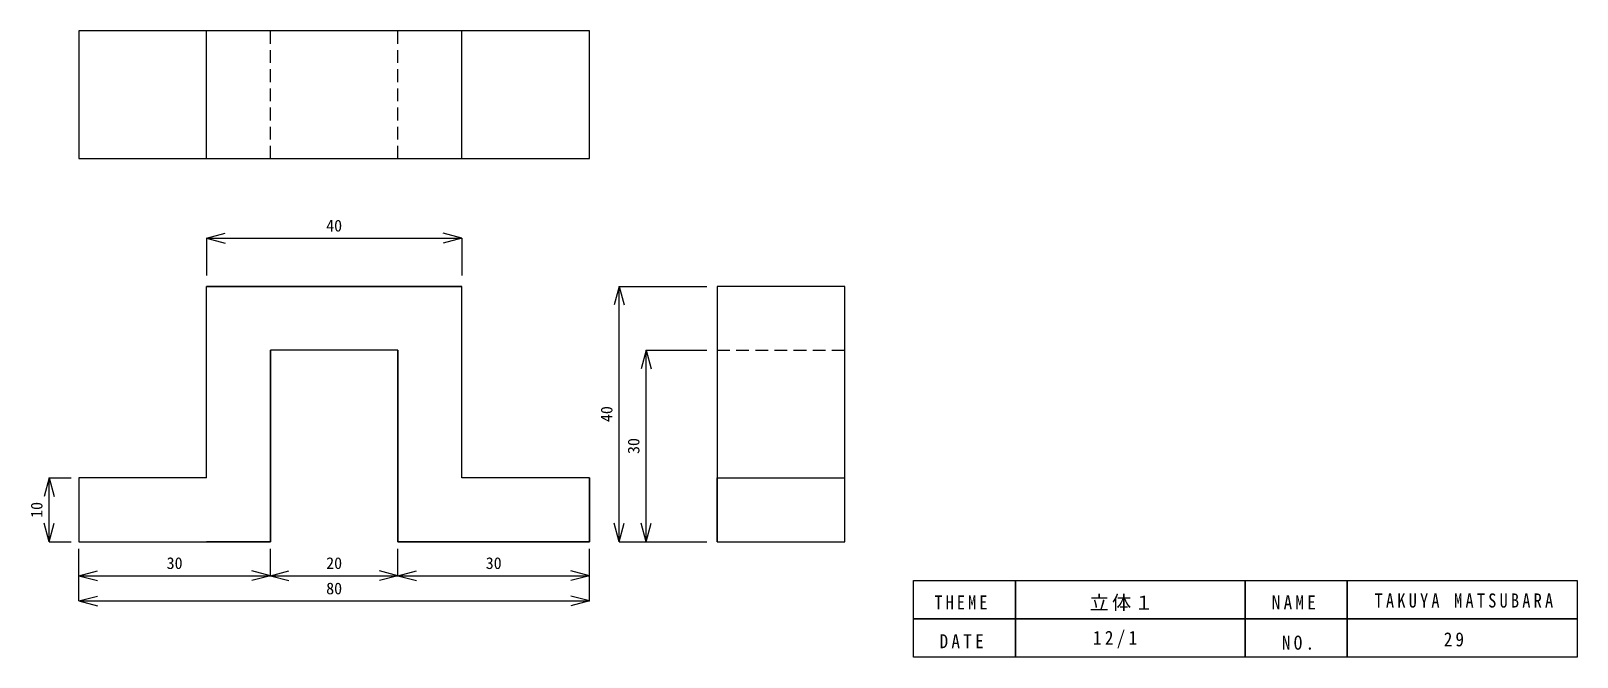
# Model space of a CAD drawing. Units: millimetres on the paper. Extents: x -1924 to 2076, y -2069 to 1931.
# Drawn here: x -122 to 120.2, y -77.7 to 20.3 of the extents above; entities that cross this region are included whole.
import ezdxf
from ezdxf.enums import TextEntityAlignment as Align

# ---------------------------------------------------------------- set-up
doc = ezdxf.new("R2010")
doc.units = ezdxf.units.MM
doc.linetypes.add('DASHED2', pattern=[3, 2, -1])
for name, color, linetype in [('0-0_外形線', 7, 'Continuous'), ('0-2_かくれ線', 1, 'DASHED2'), ('0-3_寸法線', 3, 'Continuous')]:
    doc.layers.add(name, color=color, linetype=linetype)
doc.styles.add('ＭＳ ゴシック', font='')
doc.styles.get('ＭＳ ゴシック').set_extended_font_data('MS Gothic')

msp = doc.modelspace()

# ---------------------------------------------------------------- texts
at = {"layer": '0-0_外形線', "char_height": 2.199, "attachment_point": 7, "style": 'ＭＳ ゴシック'}
for s, insert in [('\\T1.17;立体１', (43.863, -70.551)), ('\\T1.4;\\W0.85;TAKUYA\\~MATSUBARA', (88.519, -70.022)), ('\\T1.38;\\W0.85;THEME', (19.553, -70.286)), ('\\T1.38;\\W0.9;NAME', (72.4, -70.286)), ('\\T1.38;\\W0.9;DATE', (20.346, -76.364)), ('\\T1.38;\\W0.9;12/1', (44.391, -76.364)), ('\\T1.38;\\W0.9;NO.', (73.986, -76.628)), ('\\T1.36;\\W0.9;29', (99.352, -76.1))]:
    msp.add_mtext(s, dxfattribs=dict(at, insert=insert))
at = {"layer": '0-3_寸法線', "color": 4, "style": 'ＭＳ ゴシック'}
for s, p in [('40', (-75.764, -11.655)), ('30', (-100.764, -64.502)), ('20', (-75.764, -64.502)), ('30', (-50.764, -64.502)), ('80', (-75.764, -68.465))]:
    msp.add_text(s, height=1.833, dxfattribs=at).set_placement(p, align=Align.BOTTOM_LEFT)
for s, p in [('40', (-30.359, -40.947)), ('30', (-26.131, -45.947)), ('10', (-119.67, -55.947))]:
    msp.add_text(s, height=1.833, rotation=90, dxfattribs=at).set_placement(p, align=Align.BOTTOM_LEFT)

# ---------------------------------------------------------------- linework, layer by layer
at = {"layer": '0-0_外形線'}
for p, q in [((-94.514, 0.303), (-94.514, 20.303)), ((-54.514, 0.303), (-54.514, 20.303)), ((-114.514, 0.303), (-84.514, 0.303)), ((-94.514, -19.697), (-64.514, -19.697)), ((-94.514, -49.697), (-94.514, -19.697)), ((-84.514, -19.697), (-94.514, -19.697)), ((-94.514, -19.697), (-54.514, -19.697)), ((-54.514, -19.697), (-84.514, -19.697)), ((-64.514, -19.697), (-54.514, -19.697)), ((-64.514, -29.697), (-84.514, -29.697)), ((-84.514, -59.697), (-84.514, -29.697)), ((-84.514, -29.697), (-84.514, -59.697)), ((-64.514, -59.697), (-64.514, -29.697)), ((-94.514, -49.697), (-114.514, -49.697)), ((-114.514, -49.697), (-114.514, -59.697)), ((-34.514, -59.697), (-34.514, -49.697)), ((-34.514, -49.697), (-34.514, -59.697)), ((-14.514, -59.697), (-14.514, -49.697)), ((-14.514, -49.697), (5.486, -49.697)), ((-114.514, -59.697), (-84.514, -59.697)), ((-84.514, -59.697), (-94.514, -59.697)), ((-34.514, -59.697), (-64.514, -59.697)), ((-64.514, -59.697), (-34.514, -59.697))]:
    msp.add_line(p, q, dxfattribs=at)
for points in [[(-114.514, 0.303), (-34.514, 0.303), (-34.514, 20.303), (-114.514, 20.303)], [(-14.514, -59.697), (5.486, -59.697), (5.486, -19.697), (-14.514, -19.697)], [(32.244, -71.744), (16.244, -71.744), (16.244, -65.744), (32.244, -65.744)], [(68.244, -71.744), (32.244, -71.744), (32.244, -65.744), (68.244, -65.744)], [(84.244, -71.744), (68.244, -71.744), (68.244, -65.744), (84.244, -65.744)], [(120.244, -71.744), (84.244, -71.744), (84.244, -65.744), (120.244, -65.744)], [(32.244, -77.744), (16.244, -77.744), (16.244, -71.744), (32.244, -71.744)], [(68.244, -77.744), (32.244, -77.744), (32.244, -71.744), (68.244, -71.744)], [(84.244, -77.744), (68.244, -77.744), (68.244, -71.744), (84.244, -71.744)], [(120.244, -77.744), (84.244, -77.744), (84.244, -71.744), (120.244, -71.744)]]:
    msp.add_lwpolyline(points, close=True, dxfattribs=at)
for points in [[(-34.514, -49.697), (-54.514, -49.697), (-54.514, -19.697)], [(-64.514, -29.697), (-64.514, -59.697), (-54.514, -59.697)], [(-114.514, -49.697), (-114.514, -59.697), (-84.514, -59.697)]]:
    msp.add_lwpolyline(points, dxfattribs=at)
msp.add_circle((75.571, -69.23), 2000, dxfattribs=at)
at = {"layer": '0-2_かくれ線'}
for p, q in [((-84.514, 0.303), (-84.514, 20.303)), ((-64.514, 0.303), (-64.514, 20.303)), ((-14.514, -29.697), (5.486, -29.697))]:
    msp.add_line(p, q, dxfattribs=at)
at = {"layer": '0-3_寸法線'}
for p, q in [((-94.514, -12.155), (-91.616, -11.378)), ((-54.514, -12.155), (-57.412, -11.378)), ((-94.514, -12.155), (-54.514, -12.155)), ((-94.514, -12.155), (-91.616, -12.931)), ((-94.514, -12.155), (-94.514, -17.968)), ((-54.514, -12.155), (-57.412, -12.931)), ((-54.514, -12.155), (-54.514, -17.968)), ((-29.859, -19.697), (-30.635, -22.594)), ((-29.859, -59.697), (-29.859, -19.697)), ((-29.859, -19.697), (-29.082, -22.594)), ((-29.859, -19.697), (-16.118, -19.697)), ((-25.631, -29.697), (-26.407, -32.594)), ((-25.631, -59.697), (-25.631, -29.697)), ((-25.631, -29.697), (-24.854, -32.594)), ((-25.631, -29.697), (-16.118, -29.697)), ((-119.17, -49.697), (-119.946, -52.594)), ((-119.17, -59.697), (-119.17, -49.697)), ((-119.17, -49.697), (-118.393, -52.594)), ((-119.17, -49.697), (-115.735, -49.697)), ((-119.17, -59.697), (-119.946, -56.799)), ((-119.17, -59.697), (-118.393, -56.799)), ((-29.859, -59.697), (-30.635, -56.799)), ((-29.859, -59.697), (-29.082, -56.799)), ((-25.631, -59.697), (-26.407, -56.799)), ((-25.631, -59.697), (-24.854, -56.799)), ((-119.17, -59.697), (-115.735, -59.697)), ((-29.859, -59.697), (-16.118, -59.697)), ((-25.631, -59.697), (-16.118, -59.697)), ((-114.514, -65.002), (-114.514, -60.774)), ((-114.514, -68.965), (-114.514, -60.774)), ((-84.514, -65.002), (-84.514, -60.774)), ((-64.514, -65.002), (-64.514, -60.774)), ((-34.514, -65.002), (-34.514, -60.774)), ((-34.514, -68.965), (-34.514, -60.774)), ((-114.514, -65.002), (-111.616, -64.225)), ((-114.514, -65.002), (-84.514, -65.002)), ((-114.514, -65.002), (-111.616, -65.778)), ((-84.514, -65.002), (-87.412, -64.225)), ((-84.514, -65.002), (-87.412, -65.778)), ((-84.514, -65.002), (-81.616, -64.225)), ((-84.514, -65.002), (-64.514, -65.002)), ((-84.514, -65.002), (-81.616, -65.778)), ((-64.514, -65.002), (-67.412, -64.225)), ((-64.514, -65.002), (-67.412, -65.778)), ((-64.514, -65.002), (-61.616, -64.225)), ((-64.514, -65.002), (-34.514, -65.002)), ((-64.514, -65.002), (-61.616, -65.778)), ((-34.514, -65.002), (-37.412, -64.225)), ((-34.514, -65.002), (-37.412, -65.778)), ((-114.514, -68.965), (-111.616, -68.189)), ((-114.514, -68.965), (-34.514, -68.965)), ((-114.514, -68.965), (-111.616, -69.742)), ((-34.514, -68.965), (-37.412, -68.189)), ((-34.514, -68.965), (-37.412, -69.742))]:
    msp.add_line(p, q, dxfattribs=at)

msp.set_redraw_order([(e.dxf.handle, doc.entitydb.next_handle()) for e in msp.query("TEXT MTEXT ATTDEF DIMENSION ARC_DIMENSION")])  # texts and dimensions are drawn at this point

doc.saveas('drawing.dxf')
